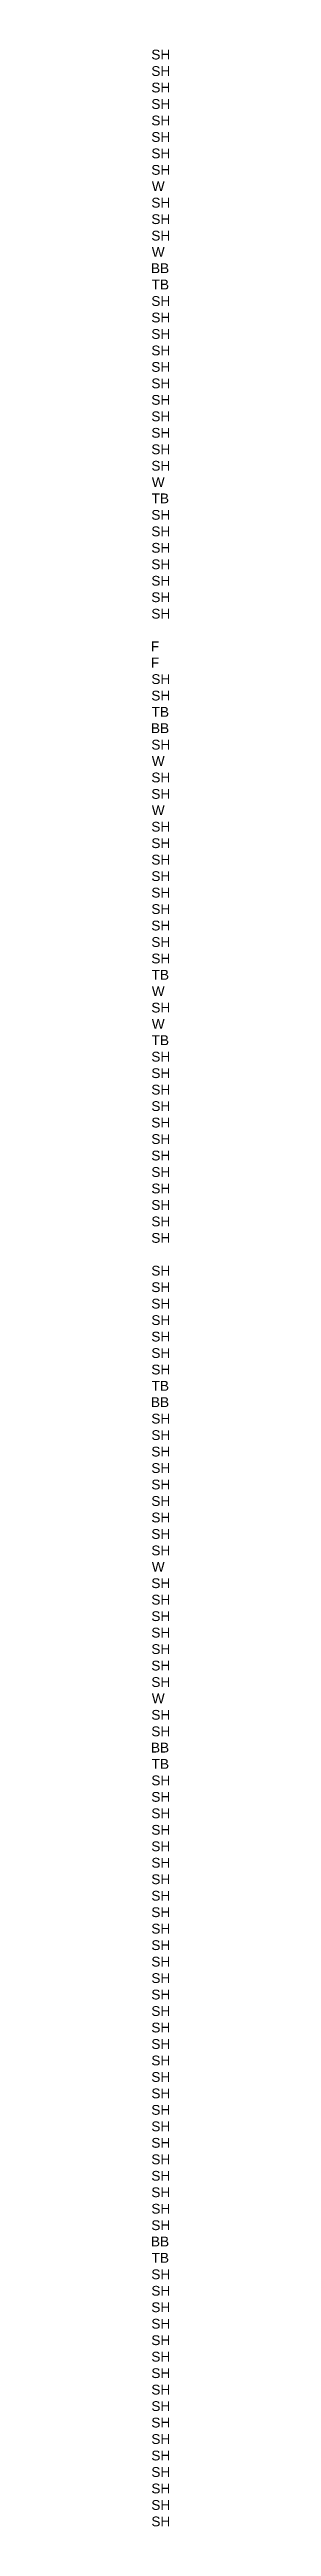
# Model space of a CAD drawing. Header units: millimetres. Extents: x -13804604 to 13046302109, y -19137686871 to 1424964600.
# Drawn here: x -373731 to -372844, y 1390721 to 1517293 of the extents above; entities that cross this region are included whole.
import ezdxf

# ---------------------------------------------------------------- set-up
doc = ezdxf.new("R2010")
doc.units = ezdxf.units.MM
doc.layers.add('Datum revision K8-21', color=7, linetype='Continuous', lineweight=0)
doc.styles.get("Standard").update_dxf_attribs({"font": 'arial.ttf'})

msp = doc.modelspace()

# ---------------------------------------------------------------- texts
at = {"layer": 'Datum revision K8-21'}
for s, p in [('SH', (-373756.873, 1516785.841)), ('SH', (-373756.873, 1515943.981)), ('SH', (-373756.873, 1515102.122)), ('SH', (-373756.873, 1514260.262)), ('SH', (-373756.873, 1513418.402)), ('SH', (-373756.873, 1512576.542)), ('SH', (-373756.873, 1511734.682)), ('SH', (-373756.873, 1510892.822)), ('W', (-373734.022, 1510059.488)), ('SH', (-373756.873, 1509217.629)), ('SH', (-373756.873, 1508375.769)), ('SH', (-373756.873, 1507533.909)), ('W', (-373734.022, 1506700.575)), ('BB', (-373776.655, 1505867.242)), ('TB', (-373741.867, 1505033.909)), ('SH', (-373756.873, 1504192.049)), ('SH', (-373756.873, 1503350.189)), ('SH', (-373756.873, 1502508.329)), ('SH', (-373756.873, 1501666.469)), ('SH', (-373756.873, 1500824.609)), ('SH', (-373756.873, 1499982.749)), ('SH', (-373756.873, 1499140.889)), ('SH', (-373756.873, 1498299.029)), ('SH', (-373756.873, 1497457.169)), ('SH', (-373756.873, 1496615.309)), ('SH', (-373756.873, 1495773.449)), ('W', (-373734.022, 1494940.116)), ('TB', (-373741.867, 1494106.783)), ('SH', (-373756.873, 1493264.923)), ('SH', (-373756.873, 1492423.063)), ('SH', (-373756.873, 1491581.203)), ('SH', (-373756.873, 1490739.343)), ('SH', (-373756.873, 1489897.483)), ('SH', (-373756.873, 1489055.623)), ('SH', (-373756.873, 1488213.763)), ('F', (-373782.794, 1486547.096)), ('F', (-373782.794, 1485713.763)), ('SH', (-373756.873, 1484871.903)), ('TB', (-373741.867, 1483196.71)), ('SH', (-373756.873, 1484030.043)), ('BB', (-373776.655, 1482363.377)), ('W', (-373734.022, 1480688.183)), ('SH', (-373756.873, 1481521.517)), ('SH', (-373756.873, 1479846.323)), ('W', (-373734.022, 1478171.13)), ('SH', (-373756.873, 1479004.463)), ('SH', (-373756.873, 1477329.27)), ('SH', (-373756.873, 1476487.41)), ('SH', (-373756.873, 1475645.55)), ('SH', (-373756.873, 1474803.69)), ('SH', (-373756.873, 1473961.83)), ('SH', (-373756.873, 1473119.971)), ('SH', (-373756.873, 1472278.111)), ('SH', (-373756.873, 1471436.251)), ('SH', (-373756.873, 1470594.391)), ('TB', (-373741.867, 1469761.057)), ('W', (-373734.022, 1468927.724)), ('SH', (-373756.873, 1468085.864)), ('W', (-373734.022, 1467252.531)), ('TB', (-373741.867, 1466419.197)), ('SH', (-373756.873, 1465577.338)), ('SH', (-373756.873, 1464735.478)), ('SH', (-373756.873, 1463893.618)), ('SH', (-373756.873, 1463051.758)), ('SH', (-373756.873, 1462209.898)), ('SH', (-373756.873, 1461368.038)), ('SH', (-373756.873, 1460526.178)), ('SH', (-373756.873, 1459684.318)), ('SH', (-373756.873, 1458842.458)), ('SH', (-373756.873, 1458000.598)), ('SH', (-373756.873, 1457158.738)), ('SH', (-373756.873, 1456316.878)), ('SH', (-373756.873, 1454641.685)), ('SH', (-373756.873, 1453799.825)), ('SH', (-373756.873, 1452957.965)), ('SH', (-373756.873, 1452116.105)), ('SH', (-373756.873, 1451274.245)), ('SH', (-373756.873, 1450432.385)), ('TB', (-373741.867, 1448757.192)), ('SH', (-373756.873, 1449590.525)), ('BB', (-373776.655, 1447923.859)), ('SH', (-373756.873, 1447081.999)), ('SH', (-373756.873, 1446240.139)), ('SH', (-373756.873, 1445398.279)), ('SH', (-373756.873, 1444556.419)), ('SH', (-373756.873, 1443714.559)), ('SH', (-373756.873, 1442872.699)), ('SH', (-373756.873, 1442030.839)), ('SH', (-373756.873, 1441188.979)), ('SH', (-373756.873, 1440347.119)), ('W', (-373734.022, 1439513.786)), ('SH', (-373756.873, 1438671.926)), ('SH', (-373756.873, 1437830.066)), ('SH', (-373756.873, 1436988.206)), ('SH', (-373756.873, 1436146.346)), ('SH', (-373756.873, 1435304.486)), ('SH', (-373756.873, 1434462.626)), ('SH', (-373756.873, 1433620.766)), ('W', (-373734.022, 1432787.433)), ('SH', (-373756.873, 1431945.573)), ('SH', (-373756.873, 1431103.713)), ('BB', (-373776.655, 1430270.38)), ('TB', (-373741.867, 1429437.046)), ('SH', (-373756.873, 1428595.187)), ('SH', (-373756.873, 1427753.327)), ('SH', (-373756.873, 1426911.467)), ('SH', (-373756.873, 1426069.607)), ('SH', (-373756.873, 1425227.747)), ('SH', (-373756.873, 1424385.887)), ('SH', (-373756.873, 1423544.027)), ('SH', (-373756.873, 1422702.167)), ('SH', (-373756.873, 1421860.307)), ('SH', (-373756.873, 1421018.447)), ('SH', (-373756.873, 1420176.587)), ('SH', (-373756.873, 1419334.727)), ('SH', (-373756.873, 1418492.867)), ('SH', (-373756.873, 1417651.007)), ('SH', (-373756.873, 1416809.147)), ('SH', (-373756.873, 1415967.287)), ('SH', (-373756.873, 1415125.428)), ('SH', (-373756.873, 1414283.568)), ('SH', (-373756.873, 1413441.708)), ('SH', (-373756.873, 1412599.848)), ('SH', (-373756.873, 1411757.988)), ('SH', (-373756.873, 1410916.128)), ('SH', (-373756.873, 1410074.268)), ('SH', (-373756.873, 1409232.408)), ('SH', (-373756.873, 1408390.548)), ('SH', (-373756.873, 1407548.688)), ('SH', (-373756.873, 1406706.828)), ('SH', (-373756.873, 1405864.968)), ('BB', (-373776.655, 1405031.635)), ('TB', (-373741.867, 1404198.302)), ('SH', (-373756.873, 1403356.442)), ('SH', (-373756.873, 1402514.582)), ('SH', (-373756.873, 1401672.722)), ('SH', (-373756.873, 1400830.862)), ('SH', (-373756.873, 1399989.002)), ('SH', (-373756.873, 1399147.142)), ('SH', (-373756.873, 1398305.282)), ('SH', (-373756.873, 1397463.422)), ('SH', (-373756.873, 1396621.562)), ('SH', (-373756.873, 1395779.702)), ('SH', (-373756.873, 1394937.842)), ('SH', (-373756.873, 1394095.982)), ('SH', (-373756.873, 1393254.122)), ('SH', (-373756.873, 1392412.262)), ('SH', (-373756.873, 1391570.403)), ('SH', (-373756.873, 1390728.543))]:
    msp.add_text(s, height=500, dxfattribs=at).set_placement(p)

doc.saveas('drawing.dxf')
